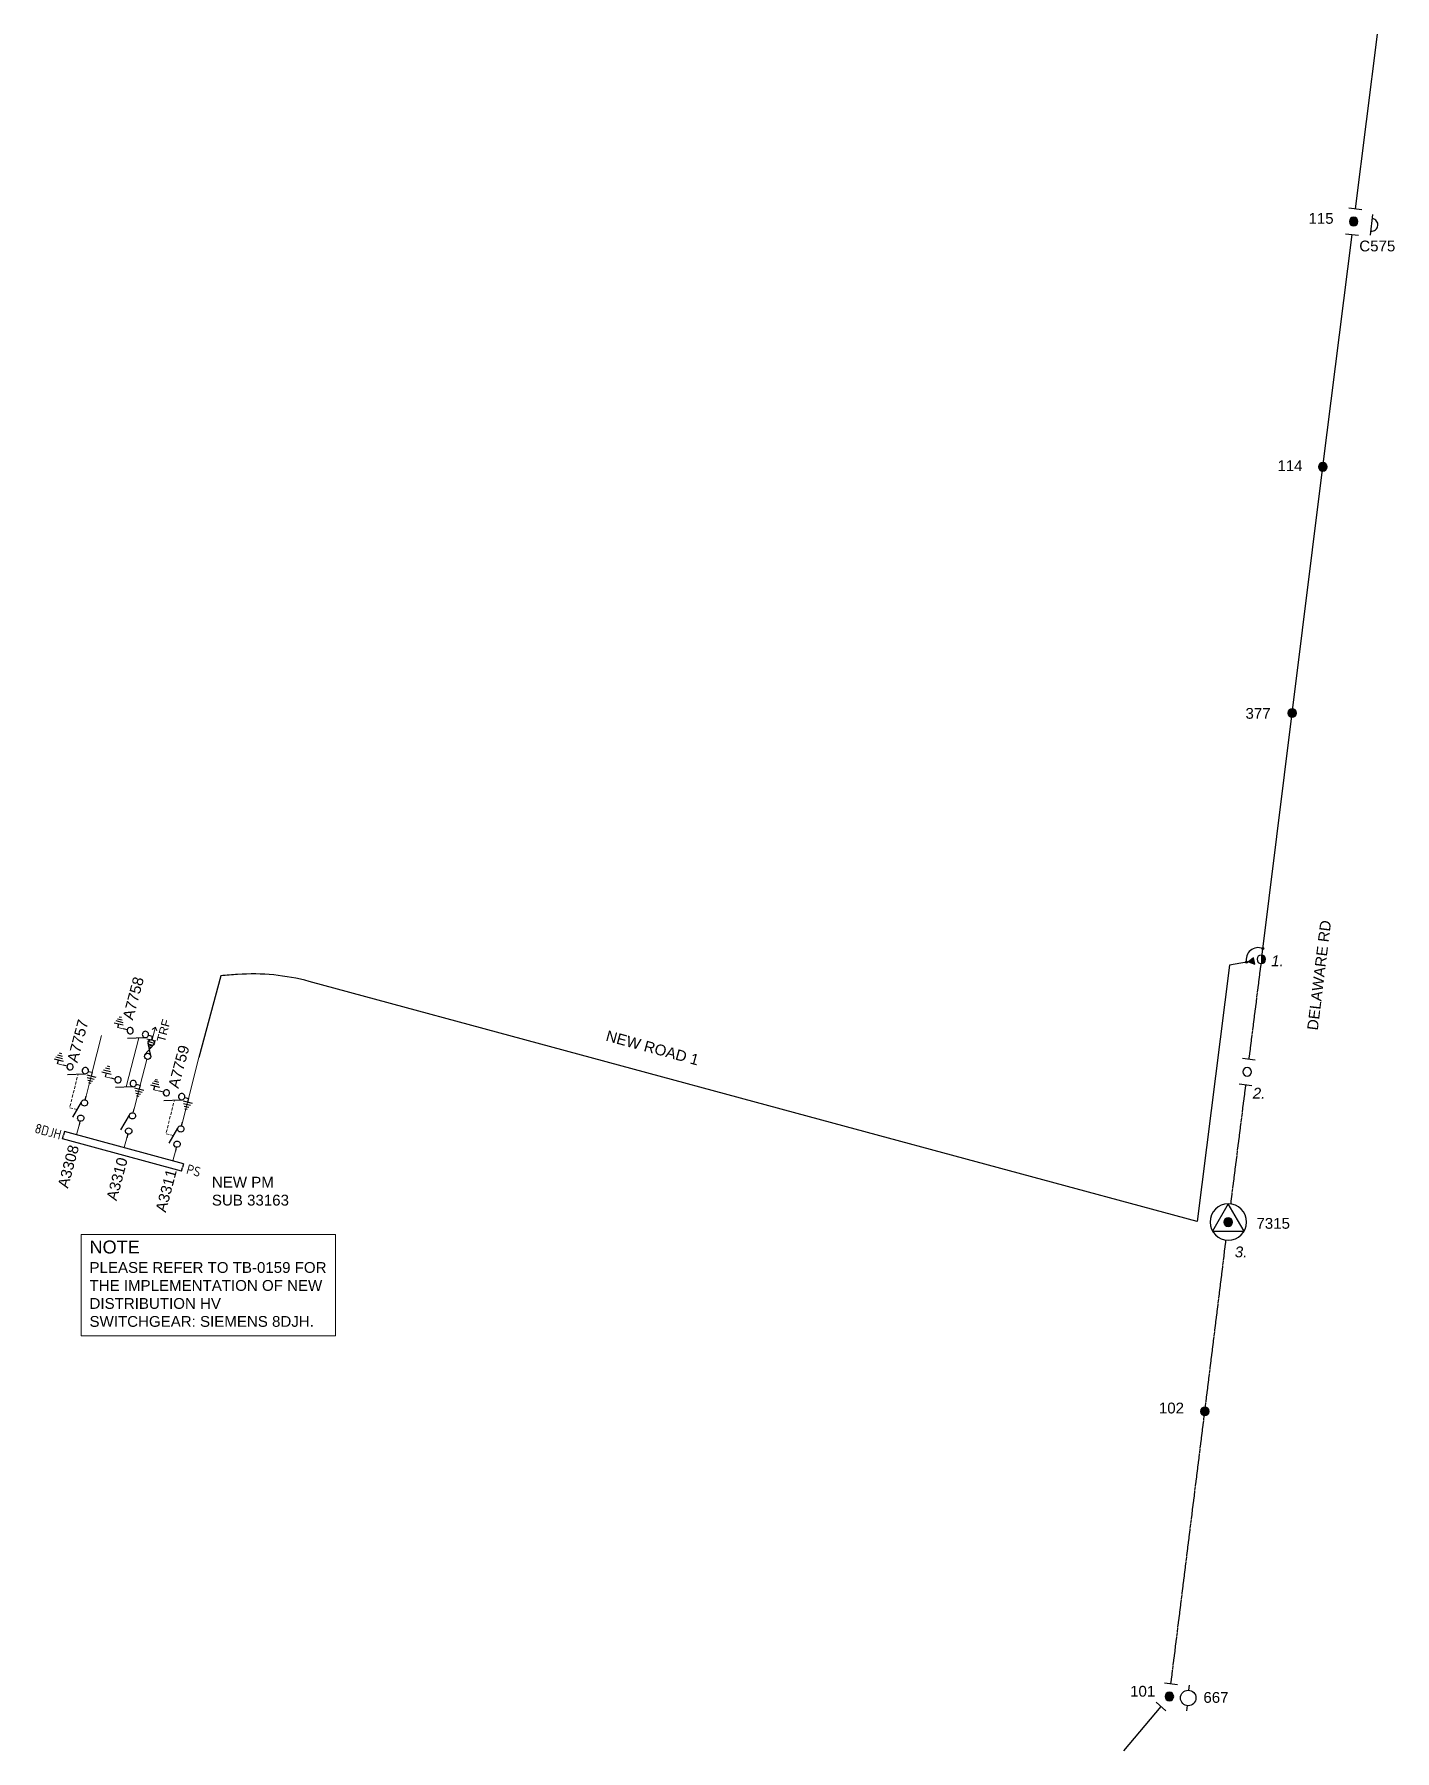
# Model space of a CAD drawing. Header units: metres. Extents: x 298182 to 303780, y 6252504 to 6254878.
# Drawn here: x 301905.2 to 302220.5, y 6253256.7 to 6253654.4 of the extents above; entities that cross this region are included whole.
import ezdxf
from ezdxf.enums import TextEntityAlignment as Align

# ---------------------------------------------------------------- set-up
doc = ezdxf.new("R2010")
doc.units = ezdxf.units.M
doc.linetypes.add('Cable Exist OH', pattern=[1, 1, 0])
doc.linetypes.add('DASHED2', pattern=[0.375, 0.25, -0.125])
for name, color, linetype in [('_User Miscellaneous1', 7, 'Continuous'), ('Notes', 7, 'Continuous'), ('SupportsOH_SP_TR_HV_LV_SL_NEW', 7, 'Continuous')]:
    doc.layers.add(name, color=color, linetype=linetype)
doc.styles.add('IESYMBOL1', font='isocp.shx')
doc.styles.add('POLE_LABEL', font='arial.ttf')
doc.styles.get("Standard").update_dxf_attribs({"font": 'arial.ttf'})
doc.styles.add('SWG_LABEL', font='arial.ttf')
doc.styles.add('SWITCH_LABEL', font='arial.ttf', dxfattribs={"height": 2.5})
doc.linetypes.add('Cable New UG', pattern='A,7,-0.25,["x",Standard,S=2,R=0,X=0.2,Y=-0.8],-2.1', length=9.35)
doc.linetypes.add('IE Trench HV', pattern='A,7,-0.2,["/",Standard,S=3,R=0,X=0.6,Y=-1.4],-2.5', length=9.7)

msp = doc.modelspace()

# ---------------------------------------------------------------- texts
at = {"layer": '_User Miscellaneous1', "color": 7}
for s, rotation, p in [('DELAWARE RD', 83.0101324, (302202.6512, 6253423.50728)), ('NEW ROAD 1', 344.8500967, (302037.48673, 6253421.23177))]:
    msp.add_text(s, height=2.5, rotation=rotation, dxfattribs=at).set_placement(p)
at = {"layer": '_User Miscellaneous1', "attachment_point": 1, "rotation": 75.067226}
for s, insert, char_height, width in [('A7758', (301925.63458, 6253426.47108), 2.5, 51.8363276), ('A7757', (301912.78686, 6253416.57717), 2.5, 51.8363276), ('TRF', (301933.55339, 6253421.2108), 1.96, 36.2854293), ('A7759', (301936.19612, 6253410.63304), 2.5, 51.8363276), ('A3308', (301910.59548, 6253387.50718), 2.5, 51.8363276), ('A3310', (301921.87353, 6253384.60552), 2.5, 51.8363276), ('A3311', (301933.24961, 6253381.91152), 2.5, 51.8363276)]:
    msp.add_mtext(s, dxfattribs=dict(at, insert=insert, char_height=char_height, width=width))
at = {"layer": '_User Miscellaneous1', "color": 7, "linetype": 'Continuous', "insert": (301946.37535, 6253389.66453), "char_height": 2.5, "attachment_point": 1}
msp.add_mtext_dynamic_manual_height_columns('NEW PM\\PSUB 33163', width=19.801603, gutter_width=4, heights=[0], dxfattribs=at)
at = {"layer": '_User Miscellaneous1', "color": 0, "lineweight": 9, "insert": (301918.01494, 6253374.89283), "char_height": 2.5, "width": 55.8779269, "attachment_point": 1}
msp.add_mtext('{\\H1.2x;NOTE\\P}PLEASE REFER TO TB-0159 FOR THE IMPLEMENTATION OF NEW DISTRIBUTION HV SWITCHGEAR: SIEMENS 8DJH.', dxfattribs=at)
at = {"layer": 'Notes', "linetype": 'IE Trench HV', "insert": (302187.5887, 6253410.28983), "char_height": 2.5, "attachment_point": 1}
msp.add_mtext_dynamic_manual_height_columns('{\\fArial|b0|i1|c0|p34;2.}', width=0.8652988, gutter_width=4, heights=[0], dxfattribs=at)

# ---------------------------------------------------------------- blocks, each defined once
blk = doc.blocks.new('POLE_EXT')
blk.add_hatch(color=256).paths.add_polyline_path([(-1, 0, 1), (1, 0, 1)])
blk.add_lwpolyline([(-1, 0, 1), (1, 0, 1)], format="xyb", close=True)
for tag, height, flags, p in [('pNumber', 2.5, 8, (-17.84, 2.07)), ('OWNED_BY', 0.2, 9, (1.35, -0.4)), ('SPECIAL_USE', 0.2, 9, (1.35, -0.8)), ('STATE', 0.2, 9, (1.35, -1)), ('cLV', 0.2, 9, (1.35, -1.4)), ('hDepth', 0.2, 9, (1.35, -1.6)), ('hDia', 0.2, 9, (1.35, -1.8)), ('cHV', 0.2, 9, (1.35, -2)), ('cLinedev', 0.2, 9, (1.35, -3.4)), ('pExisting', 0.2, 9, (1.35, -3.8)), ('PARENT', 0.2, 9, (1.35, -0.6)), ('USAGE', 0.2, 9, (1.35, -1.2)), ('LBRACKET', 0.2, 9, (1.35, -2.2)), ('LExisting', 0.2, 9, (1.35, -2.4)), ('LANTNUMBER', 0.2, 9, (1.35, -2.6)), ('LOther', 0.2, 9, (1.35, -2.8)), ('LRemove', 0.2, 9, (1.35, -3)), ('LEGEND', 0.2, 9, (1.35, -3.2)), ('LOCATION', 0.2, 9, (1.35, -3.6)), ('PFNUMBER', 0.2, 9, (1.35, -4)), ('pFooting', 0.2, 9, (1.35, -4.4)), ('pNew', 0.2, 9, (1.35, -4.6)), ('pRelocate', 0.2, 9, (1.35, -5)), ('pRemove', 0.2, 9, (1.35, -5.2)), ('pReplace', 0.2, 9, (1.35, -5.4)), ('pStay', 0.2, 9, (1.35, -5.6)), ('pType', 0.2, 9, (1.35, -5.8)), ('cspan', 0.2, 9, (1.35, -6)), ('STREETNAME', 0.2, 9, (1.35, -6.2)), ('SUBURB', 0.2, 9, (1.35, -6.4)), ('OPERATED_BY', 0.2, 9, (1.36, -7.01)), ('NEWPFNUMBER', 0.2, 9, (1.35, -4.2)), ('NOTES', 0.2, 9, (1.35, -6.6)), ('MAINTAINED_BY', 0.2, 9, (1.36, -6.81))]:
    blk.add_attdef(tag, text='', height=height, dxfattribs=dict(flags=flags)).set_placement(p, align=Align.MIDDLE_LEFT)
at = {"style": 'POLE_LABEL'}
for tag, height, flags, p in [('STRUCTURE_PLANT_NUMBER', 0.2, 9, (1.35, 0.03)), ('ASSET_NUM', 2.5, 8, (2, 2)), ('STREET_CODE', 0.2, 9, (1.35, -0.2))]:
    blk.add_attdef(tag, text='', height=height, dxfattribs=dict(at, flags=flags)).set_placement(p, align=Align.MIDDLE_LEFT)
at = {"flags": 1}
blk.add_attdef('Z', (1.35, -7.33), '', height=0.2, dxfattribs=at)
blk = doc.blocks.new('SUB_POLE_EXT')
blk.add_wipeout([(0, 4.22), (0.42, 4.2), (0.83, 4.14), (1.21, 4.05), (1.62, 3.9), (1.99, 3.72), (2.35, 3.51), (2.68, 3.26), (2.99, 2.99), (3.28, 2.66), (3.52, 2.34), (3.76, 1.92), (3.9, 1.62), (4.04, 1.23), (4.18, 0.63), (4.22, 0), (4.18, -0.61), (4.06, -1.15), (3.9, -1.62), (3.58, -2.24), (3.22, -2.73), (2.97, -3.01), (2.68, -3.26), (2.36, -3.5), (2, -3.72), (1.64, -3.89), (1.25, -4.03), (0.82, -4.14), (0.42, -4.2), (0, -4.22), (-0.41, -4.2), (-0.8, -4.15), (-1.21, -4.05), (-1.62, -3.9), (-1.99, -3.73), (-2.35, -3.51), (-2.68, -3.26), (-2.96, -3.02), (-3.23, -2.72), (-3.51, -2.35), (-3.71, -2.01), (-3.91, -1.6), (-4.05, -1.21), (-4.16, -0.76), (-4.22, -0.14), (-4.21, 0.39), (-4.14, 0.83), (-4.03, 1.27), (-3.9, 1.63), (-3.71, 2.02), (-3.5, 2.37), (-3.28, 2.67), (-2.99, 2.99), (-2.68, 3.27), (-2.33, 3.52), (-1.98, 3.73), (-1.63, 3.9), (-1.2, 4.05), (-0.78, 4.15), (-0.4, 4.21)])
blk.add_line((2.16, 0.48), (2.16, 0.48, 0))
blk.add_lwpolyline([(-4.22, 0, 1), (4.22, 0, 1)], format="xyb", close=True)
blk.add_lwpolyline([(2.14, 0.52), (0, 4.22), (-3.66, -2.11), (3.66, -2.11)], close=True)
for tag, height, flags, p in [('STREET_CODE', 0.2, 9, (1.5, 0)), ('ASSET_NUM', 2.5, 8, (2, 2)), ('CONSTRUCTED_VOLTAGE', 0.2, 9, (1.5, -0.2)), ('OPERATING_VOLTAGE', 0.2, 9, (1.5, -0.6)), ('OPERATED_BY', 0.2, 9, (1.5, -0.8)), ('ORIENTATION', 0.2, 9, (1.5, -1.2)), ('OWNED_BY', 0.2, 9, (1.5, -1.4)), ('SECONDARY_VOLTAGE', 0.2, 9, (1.5, -1.6)), ('STATE', 0.2, 9, (1.5, -1.8)), ('SUBSTATION_TYPE', 0.2, 9, (1.5, -2)), ('STREETNAME', 0.2, 9, (1.5, -2.8)), ('SUBURB', 0.2, 9, (1.5, -3)), ('Z', 0.2, 1, (1.5, -3.4)), ('NO_PHASES', 0.2, 9, (1.5, -0.4)), ('MAINTAINED_BY', 0.2, 9, (1.5, -1)), ('USAGE', 0.2, 9, (1.5, -2.2)), ('LEGEND', 0.2, 9, (1.5, -2.4)), ('LOCATION', 0.2, 9, (1.5, -2.6)), ('NOTES', 0.2, 9, (1.5, -3.2))]:
    blk.add_attdef(tag, text='', height=height, dxfattribs=dict(flags=flags)).set_placement(p, align=Align.MIDDLE_LEFT)
blk = doc.blocks.new('*U117')
for p, q in [((1.46, 7.93), (2.44, 8.63)), ((-2.44, 5.12), (-1.46, 5.82))]:
    blk.add_line(p, q)
blk.add_circle((0, 6.87), 1.8)
for tag, height, flags, p in [('STREET_CODE', 0.2, 9, (1.5, 0)), ('ASSET_NUM', 2.5, 8, (2, 2)), ('ACTUAL_STATUS', 0.2, 9, (1.5, -0.2)), ('CONSTRUCTED_VOLTAGE', 0.2, 9, (1.5, -0.4)), ('OPERATING_VOLTAGE', 0.2, 9, (1.5, -0.8)), ('ORIENTATION', 0.2, 9, (1.5, -1)), ('OWNED_BY', 0.2, 9, (1.5, -1.2)), ('STATE', 0.2, 9, (1.5, -1.4)), ('SWITCH_TYPE', 0.2, 9, (1.5, -1.6)), ('STREETNAME', 0.2, 9, (1.5, -2.4)), ('SUBURB', 0.2, 9, (1.5, -2.6)), ('OPERATED_BY', 0.2, 9, (1.5, -3.2)), ('Z', 0.2, 1, (1.5, -3.6)), ('NO_PHASES', 0.2, 9, (1.5, -0.6)), ('USAGE', 0.2, 9, (1.5, -1.8)), ('LEGEND', 0.2, 9, (1.5, -2)), ('LOCATION', 0.2, 9, (1.5, -2.2)), ('NOTES', 0.2, 9, (1.5, -2.8)), ('MAINTAINED_BY', 0.2, 9, (1.5, -3)), ('LABEL_ALIGNMENT', 0.2, 9, (1.5, -3.4))]:
    blk.add_attdef(tag, text='', height=height, dxfattribs=dict(flags=flags)).set_placement(p, align=Align.MIDDLE_LEFT)
blk = doc.blocks.new('*U118')
blk.add_line((2.4, 5.56), (-2.4, 5.44))
blk.add_lwpolyline([(1.44, 5.54, 0.414214), (-0.04, 6.94, 0.414214), (-1.44, 5.46)], format="xyb")
for tag, height, flags, p in [('STREET_CODE', 0.2, 9, (1.5, 0)), ('ASSET_NUM', 2.5, 8, (2, 2)), ('ACTUAL_STATUS', 0.2, 9, (1.5, -0.2)), ('CONSTRUCTED_VOLTAGE', 0.2, 9, (1.5, -0.4)), ('OPERATING_VOLTAGE', 0.2, 9, (1.5, -0.8)), ('ORIENTATION', 0.2, 9, (1.5, -1)), ('OWNED_BY', 0.2, 9, (1.5, -1.2)), ('OPERATED_BY', 0.2, 9, (1.5, -1.4)), ('STATE', 0.2, 9, (1.5, -1.8)), ('SWITCH_TYPE', 0.2, 9, (1.5, -2)), ('STREETNAME', 0.2, 9, (1.5, -2.8)), ('SUBURB', 0.2, 9, (1.5, -3)), ('Z', 0.2, 1, (1.5, -3.6)), ('NO_PHASES', 0.2, 9, (1.5, -0.6)), ('MAINTAINED_BY', 0.2, 9, (1.5, -1.6)), ('USAGE', 0.2, 9, (1.5, -2.2)), ('LEGEND', 0.2, 9, (1.5, -2.4)), ('LOCATION', 0.2, 9, (1.5, -2.6)), ('NOTES', 0.2, 9, (1.5, -3.2)), ('LABEL_ALIGNMENT', 0.2, 9, (1.5, -3.4))]:
    blk.add_attdef(tag, text='', height=height, dxfattribs=dict(flags=flags)).set_placement(p, align=Align.MIDDLE_LEFT)
blk = doc.blocks.new('POLE_NEW')
for tag, height, flags, p in [('pNumber', 2.5, 8, (-17.84, 2.07)), ('OWNED_BY', 0.2, 9, (1.15, -0.4)), ('SPECIAL_USE', 0.2, 9, (1.15, -0.8)), ('STATE', 0.2, 9, (1.15, -1)), ('cLV', 0.2, 9, (1.15, -1.4)), ('hDepth', 0.2, 9, (1.15, -1.6)), ('hDia', 0.2, 9, (1.15, -1.8)), ('cHV', 0.2, 9, (1.15, -2)), ('cLinedev', 0.2, 9, (1.15, -3.4)), ('pExisting', 0.2, 9, (1.15, -3.6)), ('PARENT', 0.2, 9, (1.15, -0.6)), ('USAGE', 0.2, 9, (1.15, -1.2)), ('LBRACKET', 0.2, 9, (1.15, -2.2)), ('LExisting', 0.2, 9, (1.15, -2.4)), ('LANTNUMBER', 0.2, 9, (1.15, -2.6)), ('LOther', 0.2, 9, (1.15, -2.8)), ('LRemove', 0.2, 9, (1.15, -3)), ('LEGEND', 0.2, 9, (1.15, -3.2)), ('PFNUMBER', 0.2, 9, (1.15, -3.8)), ('NEWPFNUMBER', 0.2, 9, (1.15, -4)), ('pFooting', 0.2, 9, (1.15, -4.2)), ('pNew', 0.2, 9, (1.15, -4.4)), ('pRelocate', 0.2, 9, (1.15, -4.8)), ('pRemove', 0.2, 9, (1.15, -5)), ('pReplace', 0.2, 9, (1.15, -5.2)), ('pStay', 0.2, 9, (1.15, -5.4)), ('pType', 0.2, 9, (1.15, -5.6)), ('cspan', 0.2, 9, (1.15, -5.8)), ('SUBURB', 0.2, 9, (1.15, -6)), ('STREETNAME', 0.2, 9, (1.15, -6.2)), ('OPERATED_BY', 0.2, 9, (1.15, -6.89)), ('LOCATION', 0.2, 9, (1.15, -6.4)), ('NOTES', 0.2, 9, (1.15, -6.6)), ('MAINTAINED_BY', 0.2, 9, (1.15, -7.22))]:
    blk.add_attdef(tag, text='', height=height, dxfattribs=dict(flags=flags)).set_placement(p, align=Align.MIDDLE_LEFT)
at = {"style": 'POLE_LABEL'}
for tag, height, flags, p in [('STRUCTURE_PLANT_NUMBER', 0.2, 9, (1.15, 0.09)), ('ASSET_NUM', 2.5, 8, (2, 2)), ('STREET_CODE', 0.2, 9, (1.15, -0.2))]:
    blk.add_attdef(tag, text='', height=height, dxfattribs=dict(at, flags=flags)).set_placement(p, align=Align.MIDDLE_LEFT)
at = {"flags": 1}
blk.add_attdef('Z', (1.15, -7.59), '', height=0.2, dxfattribs=at)
blk.add_wipeout([(0.07, 1), (-0.06, 1), (-0.18, 0.98), (-0.3, 0.95), (-0.42, 0.91), (-0.53, 0.85), (-0.63, 0.77), (-0.73, 0.69), (-0.81, 0.59), (-0.87, 0.49), (-0.93, 0.37), (-0.97, 0.25), (-0.99, 0.13), (-1, 0.01), (-0.99, -0.12), (-0.97, -0.24), (-0.93, -0.36), (-0.88, -0.48), (-0.81, -0.58), (-0.73, -0.68), (-0.64, -0.77), (-0.54, -0.84), (-0.43, -0.9), (-0.31, -0.95), (-0.19, -0.98), (-0.07, -1), (0.06, -1), (0.18, -0.98), (0.3, -0.95), (0.42, -0.91), (0.53, -0.85), (0.63, -0.77), (0.73, -0.69), (0.81, -0.59), (0.87, -0.49), (0.93, -0.37), (0.97, -0.25), (0.99, -0.13), (1, -0.01), (0.99, 0.12), (0.97, 0.24), (0.93, 0.36), (0.88, 0.48), (0.81, 0.58), (0.73, 0.68), (0.64, 0.77), (0.54, 0.84), (0.43, 0.9), (0.31, 0.95), (0.19, 0.98)])
at = {"lineweight": -3}
blk.add_lwpolyline([(-1, 0, 1), (1, 0, 1)], format="xyb", close=True, dxfattribs=at)
blk = doc.blocks.new('UGOH_NEW')
blk.add_hatch(color=256).paths.add_polyline_path([(0, 3), (-0.75, 1.7), (0.75, 1.7)])
at = {"color": 1}
blk.add_lwpolyline([(-0.75, 1.7), (0.75, 1.7), (0, 3)], close=True, dxfattribs=at)
for tag, flags, p in [('CONSTRUCTED_VOLTAGE', 9, (1.5, 0)), ('ACTUAL_STATUS', 9, (1.5, -1.6)), ('OPERATING_VOLTAGE', 9, (1.5, -0.2)), ('ORIENTATION', 9, (1.5, -0.4)), ('STATE', 9, (1.5, -0.6)), ('OWNED_BY', 9, (1.5, -1)), ('OPERATED_BY', 9, (1.5, -1.2)), ('TYPE', 1, (1.5, -2)), ('USAGE', 9, (1.5, -0.8)), ('MAINTAINED_BY', 9, (1.5, -1.4)), ('NUMBER_OF_PHASES', 9, (1.5, -1.8))]:
    blk.add_attdef(tag, text='', height=0.2, dxfattribs=dict(flags=flags)).set_placement(p, align=Align.MIDDLE_LEFT)
blk = doc.blocks.new('POLE_REPLACE_NEW')
for tag, flags, p in [('cLinedev', 9, (1.5, -3.2)), ('pExisting', 9, (1.5, -3.4)), ('PFNUMBER', 9, (1.5, -3.6)), ('NEWPFNUMBER', 9, (1.5, -3.8)), ('pFooting', 9, (1.5, -4)), ('cspan', 9, (1.5, -5.6)), ('SUBURB', 9, (1.5, -5.8)), ('STREETNAME', 9, (1.5, -6)), ('OPERATED_BY', 9, (1.5, -6.6)), ('Z', 1, (1.5, -7)), ('pNew', 9, (1.5, -4.2)), ('pNumber', 9, (1.5, -4.4)), ('pRelocate', 9, (1.5, -4.6)), ('pRemove', 9, (1.5, -4.8)), ('pReplace', 9, (1.5, -5)), ('pStay', 9, (1.5, -5.2)), ('pType', 9, (1.5, -5.4)), ('LOCATION', 9, (1.5, -6.2)), ('NOTES', 9, (1.5, -6.4)), ('MAINTAINED_BY', 9, (1.5, -6.8))]:
    blk.add_attdef(tag, text='', height=0.2, dxfattribs=dict(flags=flags)).set_placement(p, align=Align.MIDDLE_LEFT)
blk.add_wipeout([(0, 1), (-0.13, 0.99), (-0.25, 0.97), (-0.37, 0.93), (-0.48, 0.88), (-0.59, 0.81), (-0.68, 0.73), (-0.77, 0.64), (-0.84, 0.54), (-0.9, 0.43), (-0.95, 0.31), (-0.98, 0.19), (-1, 0.06), (-1, -0.06), (-0.98, -0.19), (-0.95, -0.31), (-0.9, -0.43), (-0.84, -0.54), (-0.77, -0.64), (-0.68, -0.73), (-0.59, -0.81), (-0.48, -0.88), (-0.37, -0.93), (-0.25, -0.97), (-0.13, -0.99), (0, -1), (0.13, -0.99), (0.25, -0.97), (0.37, -0.93), (0.48, -0.88), (0.59, -0.81), (0.68, -0.73), (0.77, -0.64), (0.84, -0.54), (0.9, -0.43), (0.95, -0.31), (0.98, -0.19), (1, -0.06), (1, 0.06), (0.98, 0.19), (0.95, 0.31), (0.9, 0.43), (0.84, 0.54), (0.77, 0.64), (0.68, 0.73), (0.59, 0.81), (0.48, 0.88), (0.37, 0.93), (0.25, 0.97), (0.13, 0.99)])
h = blk.add_hatch(color=256)
edge = h.paths.add_edge_path()
edge.add_arc((0, 0), 1, 270, 450)
edge.add_line((0, 1), (0, -1))
blk.add_lwpolyline([(0, 1), (0, -1)])
at = {"lineweight": -3}
blk.add_arc((0, 0), 1, 90, 270, dxfattribs=at)
blk.add_arc((0, 0), 1, 270, 90)
at = {"style": 'POLE_LABEL', "flags": 9}
blk.add_attdef('STRUCTURE_PLANT_NUMBER', text='', height=0.2, dxfattribs=at).set_placement((1.5, 0.24), align=Align.MIDDLE_LEFT)
for tag, height, flags, p in [('STREET_CODE', 0.2, 9, (1.5, 0)), ('ASSET_NUM', 2.5, 8, (2, 2)), ('OWNED_BY', 0.2, 9, (1.5, -0.2)), ('SPECIAL_USE', 0.2, 9, (1.5, -0.6)), ('STATE', 0.2, 9, (1.5, -0.8)), ('cLV', 0.2, 9, (1.5, -1.2)), ('cHV', 0.2, 9, (1.5, -1.8)), ('PARENT', 0.2, 9, (1.5, -0.4)), ('USAGE', 0.2, 9, (1.5, -1)), ('hDepth', 0.2, 9, (1.5, -1.4)), ('hDia', 0.2, 9, (1.5, -1.6)), ('LBRACKET', 0.2, 9, (1.5, -2)), ('LExisting', 0.2, 9, (1.5, -2.2)), ('LANTNUMBER', 0.2, 9, (1.5, -2.4)), ('LOther', 0.2, 9, (1.5, -2.6)), ('LRemove', 0.2, 9, (1.5, -2.8)), ('LEGEND', 0.2, 9, (1.5, -3))]:
    blk.add_attdef(tag, text='', height=height, dxfattribs=dict(flags=flags)).set_placement(p, align=Align.MIDDLE_LEFT)
blk = doc.blocks.new('SWG_AREVA_SU_EXT')
blk.add_line((1.6, -2.02), (5.8, -0.81))
for points in [[(1, 0), (0, 0)], [(6.6, -0.01), (7.6, -0.01)]]:
    blk.add_lwpolyline(points)
for points in [[(1.8, -0.8, 1), (1.8, 0.8, 1)], [(5.8, -0.81, 1), (5.8, 0.79, 1)]]:
    blk.add_lwpolyline(points, format="xyb", close=True)
at = {"style": 'SWITCH_LABEL', "flags": 8}
blk.add_attdef('ASSET_NUM', text='', height=2.5, rotation=179.9544, dxfattribs=at).set_placement((-2.4, -0.01), align=Align.MIDDLE_LEFT)
at = {"flags": 1}
blk.add_attdef('Z', (0, 0), '', height=0.2, dxfattribs=at)
at = {"style": 'SWITCH_LABEL', "flags": 9}
blk.add_attdef('STREET_CODE', text='', height=0.2, dxfattribs=at).set_placement((0, -0.2), align=Align.MIDDLE_LEFT)
at = {"flags": 9}
for tag, p in [('ORIENTATION', (0, -0.4)), ('PARENT', (0, -0.6)), ('USAGE', (0, -0.8)), ('NOTES', (0, -1))]:
    blk.add_attdef(tag, text='', height=0.2, dxfattribs=at).set_placement(p, align=Align.MIDDLE_LEFT)
blk = doc.blocks.new('SWG_AREVA_SU_NEW')
blk.add_line((1.6, -2.02), (5.8, -0.81))
for points in [[(1, 0), (0, 0)], [(6.6, -0.01), (7.6, -0.01)]]:
    blk.add_lwpolyline(points)
for points in [[(1.8, -0.8, 1), (1.8, 0.8, 1)], [(5.8, -0.81, 1), (5.8, 0.79, 1)]]:
    blk.add_lwpolyline(points, format="xyb", close=True)
at = {"style": 'SWG_LABEL', "flags": 8}
blk.add_attdef('ASSET_NUM', text='', height=2.5, rotation=179.9544, dxfattribs=at).set_placement((-2.4, 0.01), align=Align.MIDDLE_LEFT)
at = {"flags": 1}
blk.add_attdef('Z', (0, 0), '', height=0.2, dxfattribs=at)
at = {"style": 'SWITCH_LABEL', "flags": 9}
blk.add_attdef('STREET_CODE', text='', height=0.2, dxfattribs=at).set_placement((0, 0), align=Align.MIDDLE_LEFT)
at = {"flags": 9}
for tag, p in [('ORIENTATION', (0, -0.2)), ('SUBURB', (0, -0.8)), ('STREETNAME', (0, -1)), ('PARENT', (0, -0.4)), ('USAGE', (0, -0.6)), ('LOCATION', (0, -1.2)), ('NOTES', (0, -1.4))]:
    blk.add_attdef(tag, text='', height=0.2, dxfattribs=at).set_placement(p, align=Align.MIDDLE_LEFT)
blk = doc.blocks.new('SWG_AREVA_ES_EXT')
for p, q in [((-6.4, -1), (-8.8, -1)), ((-6.7, -1.6), (-8.5, -1.6)), ((-7, -2.2), (-8.2, -2.2)), ((-7.3, -2.8), (-7.9, -2.8))]:
    blk.add_line(p, q)
blk.add_lwpolyline([(-7.6, -0.01), (-7.6, -1)])
at = {"xscale": -1}
blk.add_blockref('SWG_AREVA_SU_NEW', (0, 0), dxfattribs=at)
at = {"flags": 1}
blk.add_attdef('Z', (0, 0), '', height=0.2, dxfattribs=at)
at = {"style": 'SWG_LABEL', "flags": 8}
blk.add_attdef('ASSET_NUM', text='', height=2.5, rotation=89.9544, dxfattribs=at).set_placement((-3.84, -2.27), align=Align.MIDDLE_RIGHT)
blk = doc.blocks.new('SWG_FUSE_EXT')
for points in [[(1.15, 0.72), (4.04, -0.71)], [(1.16, -0.72), (4.04, 0.73)]]:
    blk.add_lwpolyline(points)
for centre in [(0.8, 0), (4.4, 0.01)]:
    blk.add_circle(centre, 0.8)
blk = doc.blocks.new('3')
at = {"layer": '_User Miscellaneous1'}
for p, q in [((956.02, 193.49), (956.03, 194.77)), ((956.02, 193.49), (996.89, 193.2)), ((956.04, 196.05), (956.03, 194.77)), ((956.04, 196.05), (996.91, 195.76)), ((996.89, 193.2), (996.9, 194.48)), ((996.91, 195.76), (996.9, 194.48)), ((973.28, 171.06), (970.16, 171.04)), ((989.88, 170.95), (986.76, 170.92)), ((1006.31, 170.83), (1003.19, 170.81)), ((972.9, 170.28), (970.56, 170.26)), ((972.51, 169.5), (970.95, 169.48)), ((972.17, 168.89), (971.39, 168.88)), ((989.5, 170.16), (987.16, 170.14)), ((989.11, 169.38), (987.55, 169.37)), ((988.73, 168.6), (987.95, 168.59)), ((1005.93, 170.05), (1003.59, 170.03)), ((1005.55, 169.27), (1003.99, 169.25)), ((1005.17, 168.48), (1004.39, 168.48)), ((990.12, 154.19), (987, 154.16)), ((989.74, 153.4), (987.4, 153.38)), ((989.36, 152.62), (987.8, 152.61)), ((988.97, 151.84), (988.19, 151.83))]:
    blk.add_line(p, q, dxfattribs=at)
at = {"layer": '_User Miscellaneous1', "lineweight": 0, "ltscale": 18, "flags": 128}
for points in [[(959.7, 190.14), (959.73, 193.46)], [(976.3, 190.02), (976.33, 193.34)], [(992.74, 189.91), (992.76, 193.23)], [(959.92, 172.15), (960.03, 158.18)], [(976.52, 172.04), (976.57, 163.18)], [(980.89, 173.75), (980.92, 156.92)], [(992.96, 171.92), (993.1, 159.41)], [(976.54, 156.42), (976.53, 152.16)], [(976.53, 152.16), (975.73, 153.18)], [(976.53, 152.16), (977.37, 153.18)]]:
    blk.add_lwpolyline(points, dxfattribs=at)
at = {"layer": '_User Miscellaneous1', "linetype": 'DASHED2', "lineweight": 0, "ltscale": 4, "flags": 128}
for points in [[(961.62, 185.35), (964.17, 185.38), (964.3, 173.96)], [(994.65, 185.12), (997.2, 185.15), (997.33, 173.73)]]:
    blk.add_lwpolyline(points, dxfattribs=at)
at = {"layer": '_User Miscellaneous1', "lineweight": 5, "ltscale": 18, "flags": 128}
for points in [[(959.86, 180.26), (959.92, 172.15)], [(976.46, 180.14), (976.52, 172.04)], [(992.9, 180.03), (992.96, 171.92)], [(969.8, 172.31), (971.7, 172.33)], [(986.4, 172.19), (988.3, 172.22)], [(1002.84, 172.08), (1004.73, 172.1)], [(986.64, 155.43), (988.54, 155.46)]]:
    blk.add_lwpolyline(points, dxfattribs=at)
at = {"layer": '_User Miscellaneous1'}
for points in [[(971.71, 172.33), (971.72, 171.05)], [(988.3, 172.22), (988.32, 170.93)], [(1004.74, 172.1), (1004.75, 170.82)], [(988.55, 155.46), (988.56, 154.17)]]:
    blk.add_lwpolyline(points, dxfattribs=at)
for name, p, xscale, yscale, zscale, rotation in [('SWG_AREVA_SU_EXT', (959.7, 190.14), -1.3, 1.3, 1.3, 90.82027014405074), ('SWG_AREVA_SU_EXT', (976.3, 190.02), -1.3, 1.3, 1.3, 90.82027014405074), ('SWG_AREVA_SU_EXT', (992.74, 189.91), -1.3, 1.3, 1.3, 90.82027014405074), ('SWG_AREVA_ES_EXT', (969.8, 172.31), -1.3, 1.3, 1.3, 180.9919214856573), ('SWG_AREVA_ES_EXT', (986.4, 172.19), -1.3, 1.3, 1.3, 180.9919214856573), ('SWG_AREVA_ES_EXT', (1002.84, 172.08), -1.3, 1.3, 1.3, 180.9919214856573), ('SWG_FUSE_EXT', (976.54, 163.18), 1.299999999999999, 1.299999999999999, 1.299999999999999, 269.761576856047), ('SWG_AREVA_ES_EXT', (986.64, 155.43), -1.3, 1.3, 1.3, 180.9919214856573)]:
    blk.add_blockref(name, p, dxfattribs=dict(at, xscale=xscale, yscale=yscale, zscale=zscale, rotation=rotation))
at = {"layer": '_User Miscellaneous1', "style": 'IESYMBOL1'}
for s, p in [('PS', (952.19, 194.85, 31.96)), ('8DJH', (1002.08, 194.55, 31.96))]:
    blk.add_text(s, height=3.2, rotation=179.5827, dxfattribs=at).set_placement(p, align=Align.MIDDLE_CENTER)

# ---------------------------------------------------------------- hatches: boundary and pattern name
at = {"layer": '_User Miscellaneous1', "linetype": 'Continuous'}
h = msp.add_hatch(dxfattribs=at)
h.set_pattern_fill('ANGLE', color=256)
h.set_pattern_definition([(0, (-1051.549, -3.279), (0, 6.985), [5.08, -1.905]), (90, (-1051.549, -3.279), (-6.985, 4e-16), [5.08, -1.905])])
h.paths.add_polyline_path([(302186.25302, 6253439.55371, 0.616805891), (302185.93359, 6253439.39329, 0.534161879), (302186.20993, 6253439.20843)])
h.paths.add_polyline_path([(302186.25307, 6253439.55367), (302186.20999, 6253439.20846, 0.303550756), (302186.33359, 6253439.39329, 0.236917719)])

# ---------------------------------------------------------------- linework, layer by layer
at = {"layer": '_User Miscellaneous1', "color": 7, "linetype": 'Continuous', "flags": 128}
for points in [[(302216.40801, 6253654.41892), (302211.34236, 6253613.99006)], [(302209.854, 6253614.17655), (302212.83072, 6253613.80357)], [(302189.57626, 6253439.96435), (302196.71224, 6253497.14031), (302203.8362, 6253554.18934), (302210.5956, 6253608.03671)], [(302209.10804, 6253608.2231), (302212.08477, 6253607.85012)], [(302167.14024, 6253272.35678), (302170.11737, 6253271.98619)], [(302166.31535, 6253266.90863), (302157.60953, 6253256.6665)], [(302167.45821, 6253265.9372), (302165.17248, 6253267.88007)]]:
    msp.add_lwpolyline(points, dxfattribs=at)
at = {"layer": '_User Miscellaneous1', "linetype": 'Cable Exist OH'}
for points in [[(302189.57626, 6253439.96435), (302186.67315, 6253416.94255)], [(302185.92248, 6253410.98969), (302181.91022, 6253379.1723)], [(302168.6288, 6253272.17148), (302176.48623, 6253335.30531), (302181.91022, 6253379.1723)]]:
    msp.add_lwpolyline(points, dxfattribs=at)
at = {"layer": '_User Miscellaneous1', "linetype": 'Cable New UG', "flags": 128}
for points in [[(301948.45852, 6253436.23479), (301943.37051, 6253417.31889)], [(302182.16285, 6253438.67619), (302174.727, 6253379.29787)], [(302187.90372, 6253439.6714), (302182.19737, 6253438.68217)], [(302174.727, 6253379.29787), (302087.723, 6253402.81626)]]:
    msp.add_lwpolyline(points, dxfattribs=at)
msp.add_lwpolyline([(302087.723, 6253402.81626), (301968.91022, 6253434.93301, 0.083823178), (301952.34041, 6253436.54115, 0.004125602), (301948.45852, 6253436.23479)], format="xyb", dxfattribs=at)
at = {"layer": '_User Miscellaneous1', "lineweight": 0, "ltscale": 18}
msp.add_lwpolyline([(301916.10566, 6253376.29444), (301975.05612, 6253376.29444), (301975.05612, 6253352.80342), (301916.10566, 6253352.80342)], close=True, dxfattribs=at)
at = {"layer": '_User Miscellaneous1', "linetype": 'Continuous'}
msp.add_circle((302186.13359, 6253439.39329), 0.2, dxfattribs=at)
msp.add_arc((302188.8217, 6253439.98994), 2.77063, 66.8321586, 193.0844551, dxfattribs=at)

# ---------------------------------------------------------------- block references
at = {"layer": '_User Miscellaneous1'}
ref = msp.add_blockref('POLE_EXT', (302210.96926, 6253611.01335), dxfattribs=at)
ref.add_attrib('ASSET_NUM', '115', dxfattribs={"layer": '0', "height": 2.5, "style": 'POLE_LABEL'}).set_placement((302206.32252, 6253611.76335), align=Align.MIDDLE_RIGHT)
ref = msp.add_blockref('*U118', (302209.70816, 6253611.05612), dxfattribs=dict(at, rotation=261.7208286044527))
ref.add_attrib('ASSET_NUM', 'C575', dxfattribs={"layer": '0', "height": 2.5}).set_placement((302220.62048, 6253603.36621), align=Align.BOTTOM_RIGHT)
ref = msp.add_blockref('POLE_EXT', (302203.8362, 6253554.18934), dxfattribs=at)
ref.add_attrib('ASSET_NUM', '114', dxfattribs={"layer": '0', "height": 2.5, "style": 'POLE_LABEL'}).set_placement((302199.12021, 6253554.4382), align=Align.MIDDLE_RIGHT)
ref = msp.add_blockref('POLE_EXT', (302196.71224, 6253497.14031), dxfattribs=at)
ref.add_attrib('ASSET_NUM', '377', dxfattribs={"layer": '0', "height": 2.5, "style": 'POLE_LABEL'}).set_placement((302191.72827, 6253497.0492), align=Align.MIDDLE_RIGHT)
at = {"layer": '_User Miscellaneous1', "linetype": 'IE Trench HV', "rotation": 99.83479593980445}
msp.add_blockref('UGOH_NEW', (302189.57626, 6253439.96435), dxfattribs=at)
at = {"layer": '_User Miscellaneous1', "lineweight": 0, "xscale": 0.7, "yscale": 0.7, "zscale": 0.7, "rotation": 165.2734852960378}
msp.add_blockref('3', (302621.46523, 6253353.57599), dxfattribs=at)
at = {"layer": '_User Miscellaneous1'}
ref = msp.add_blockref('POLE_EXT', (302176.48626, 6253335.30536), dxfattribs=at)
ref.add_attrib('ASSET_NUM', '102', dxfattribs={"layer": '0', "height": 2.5, "style": 'POLE_LABEL'}).set_placement((302171.65463, 6253334.07416), align=Align.BOTTOM_RIGHT)
ref = msp.add_blockref('POLE_EXT', (302168.25821, 6253269.19436), dxfattribs=at)
ref.add_attrib('ASSET_NUM', '101', dxfattribs={"layer": '0', "height": 2.5, "style": 'POLE_LABEL'}).set_placement((302164.98833, 6253268.43601), align=Align.BOTTOM_RIGHT)
ref = msp.add_blockref('*U117', (302177.75906, 6253264.31572), dxfattribs=dict(at, rotation=48.29943267271073))
ref.add_attrib('ASSET_NUM', '667', dxfattribs={"layer": '0', "height": 2.5}).set_placement((302181.97462, 6253269.00632), align=Align.MIDDLE_RIGHT)

msp.set_redraw_order([(e.dxf.handle, doc.entitydb.next_handle()) for e in msp.query("TEXT MTEXT ATTDEF DIMENSION ARC_DIMENSION")])  # texts and dimensions are drawn at this point

# ---------------------------------------------------------------- next in the draw order: block references
at = {"layer": '_User Miscellaneous1'}
msp.add_blockref('POLE_NEW', (302186.28694, 6253413.96749), dxfattribs=at)
ref = msp.add_blockref('SUB_POLE_EXT', (302181.91029, 6253379.17221), dxfattribs=at)
ref.add_attrib('ASSET_NUM', '7315', dxfattribs={"layer": '0', "height": 2.5}).set_placement((302188.4379, 6253380.11234), align=Align.TOP_LEFT)
at = {"layer": 'SupportsOH_SP_TR_HV_LV_SL_NEW'}
msp.add_blockref('POLE_REPLACE_NEW', (302189.57626, 6253440.05864), dxfattribs=at)

# ---------------------------------------------------------------- next in the draw order: hatches: boundary and pattern name
at = {"layer": '_User Miscellaneous1', "linetype": 'Continuous'}
h = msp.add_hatch(dxfattribs=at)
h.set_pattern_fill('ANGLE', color=256)
h.set_pattern_definition([(0, (-1047.76, -0.105), (0, 6.985), [5.08, -1.905]), (90, (-1047.76, -0.105), (-6.985, 4e-16), [5.08, -1.905])])
h.paths.add_polyline_path([(302190.04175, 6253442.72814, 0.616805891), (302189.72232, 6253442.56772, 0.534161879), (302189.99866, 6253442.38286)])
h.paths.add_polyline_path([(302190.04181, 6253442.7281), (302189.99872, 6253442.38288, 0.303550756), (302190.12232, 6253442.56772, 0.236917719)])

# ---------------------------------------------------------------- next in the draw order: linework, layer by layer
at = {"layer": '_User Miscellaneous1', "color": 7, "linetype": 'Continuous', "flags": 128}
for points in [[(302185.17168, 6253417.13068), (302188.14841, 6253416.75771)], [(302184.42573, 6253411.17723), (302187.40245, 6253410.80426)]]:
    msp.add_lwpolyline(points, dxfattribs=at)
at = {"layer": '_User Miscellaneous1', "linetype": 'Continuous'}
msp.add_circle((302189.92232, 6253442.56772), 0.2, dxfattribs=at)

# ---------------------------------------------------------------- next in the draw order: block references
at = {"layer": '_User Miscellaneous1'}
msp.add_blockref('POLE_EXT', (302181.91023, 6253379.17232), dxfattribs=at)

# ---------------------------------------------------------------- next in the draw order: texts
at = {"layer": 'Notes', "linetype": 'IE Trench HV', "char_height": 2.5, "attachment_point": 1}
for s, insert in [('{\\fArial|b0|i1|c0|p34;1.}', (302191.86065, 6253440.96181)), ('{\\fArial|b0|i1|c0|p34;3.}', (302183.42099, 6253373.50297))]:
    msp.add_mtext_dynamic_manual_height_columns(s, width=0.8652988, gutter_width=4, heights=[0], dxfattribs=dict(at, insert=insert))

doc.saveas('drawing.dxf')
